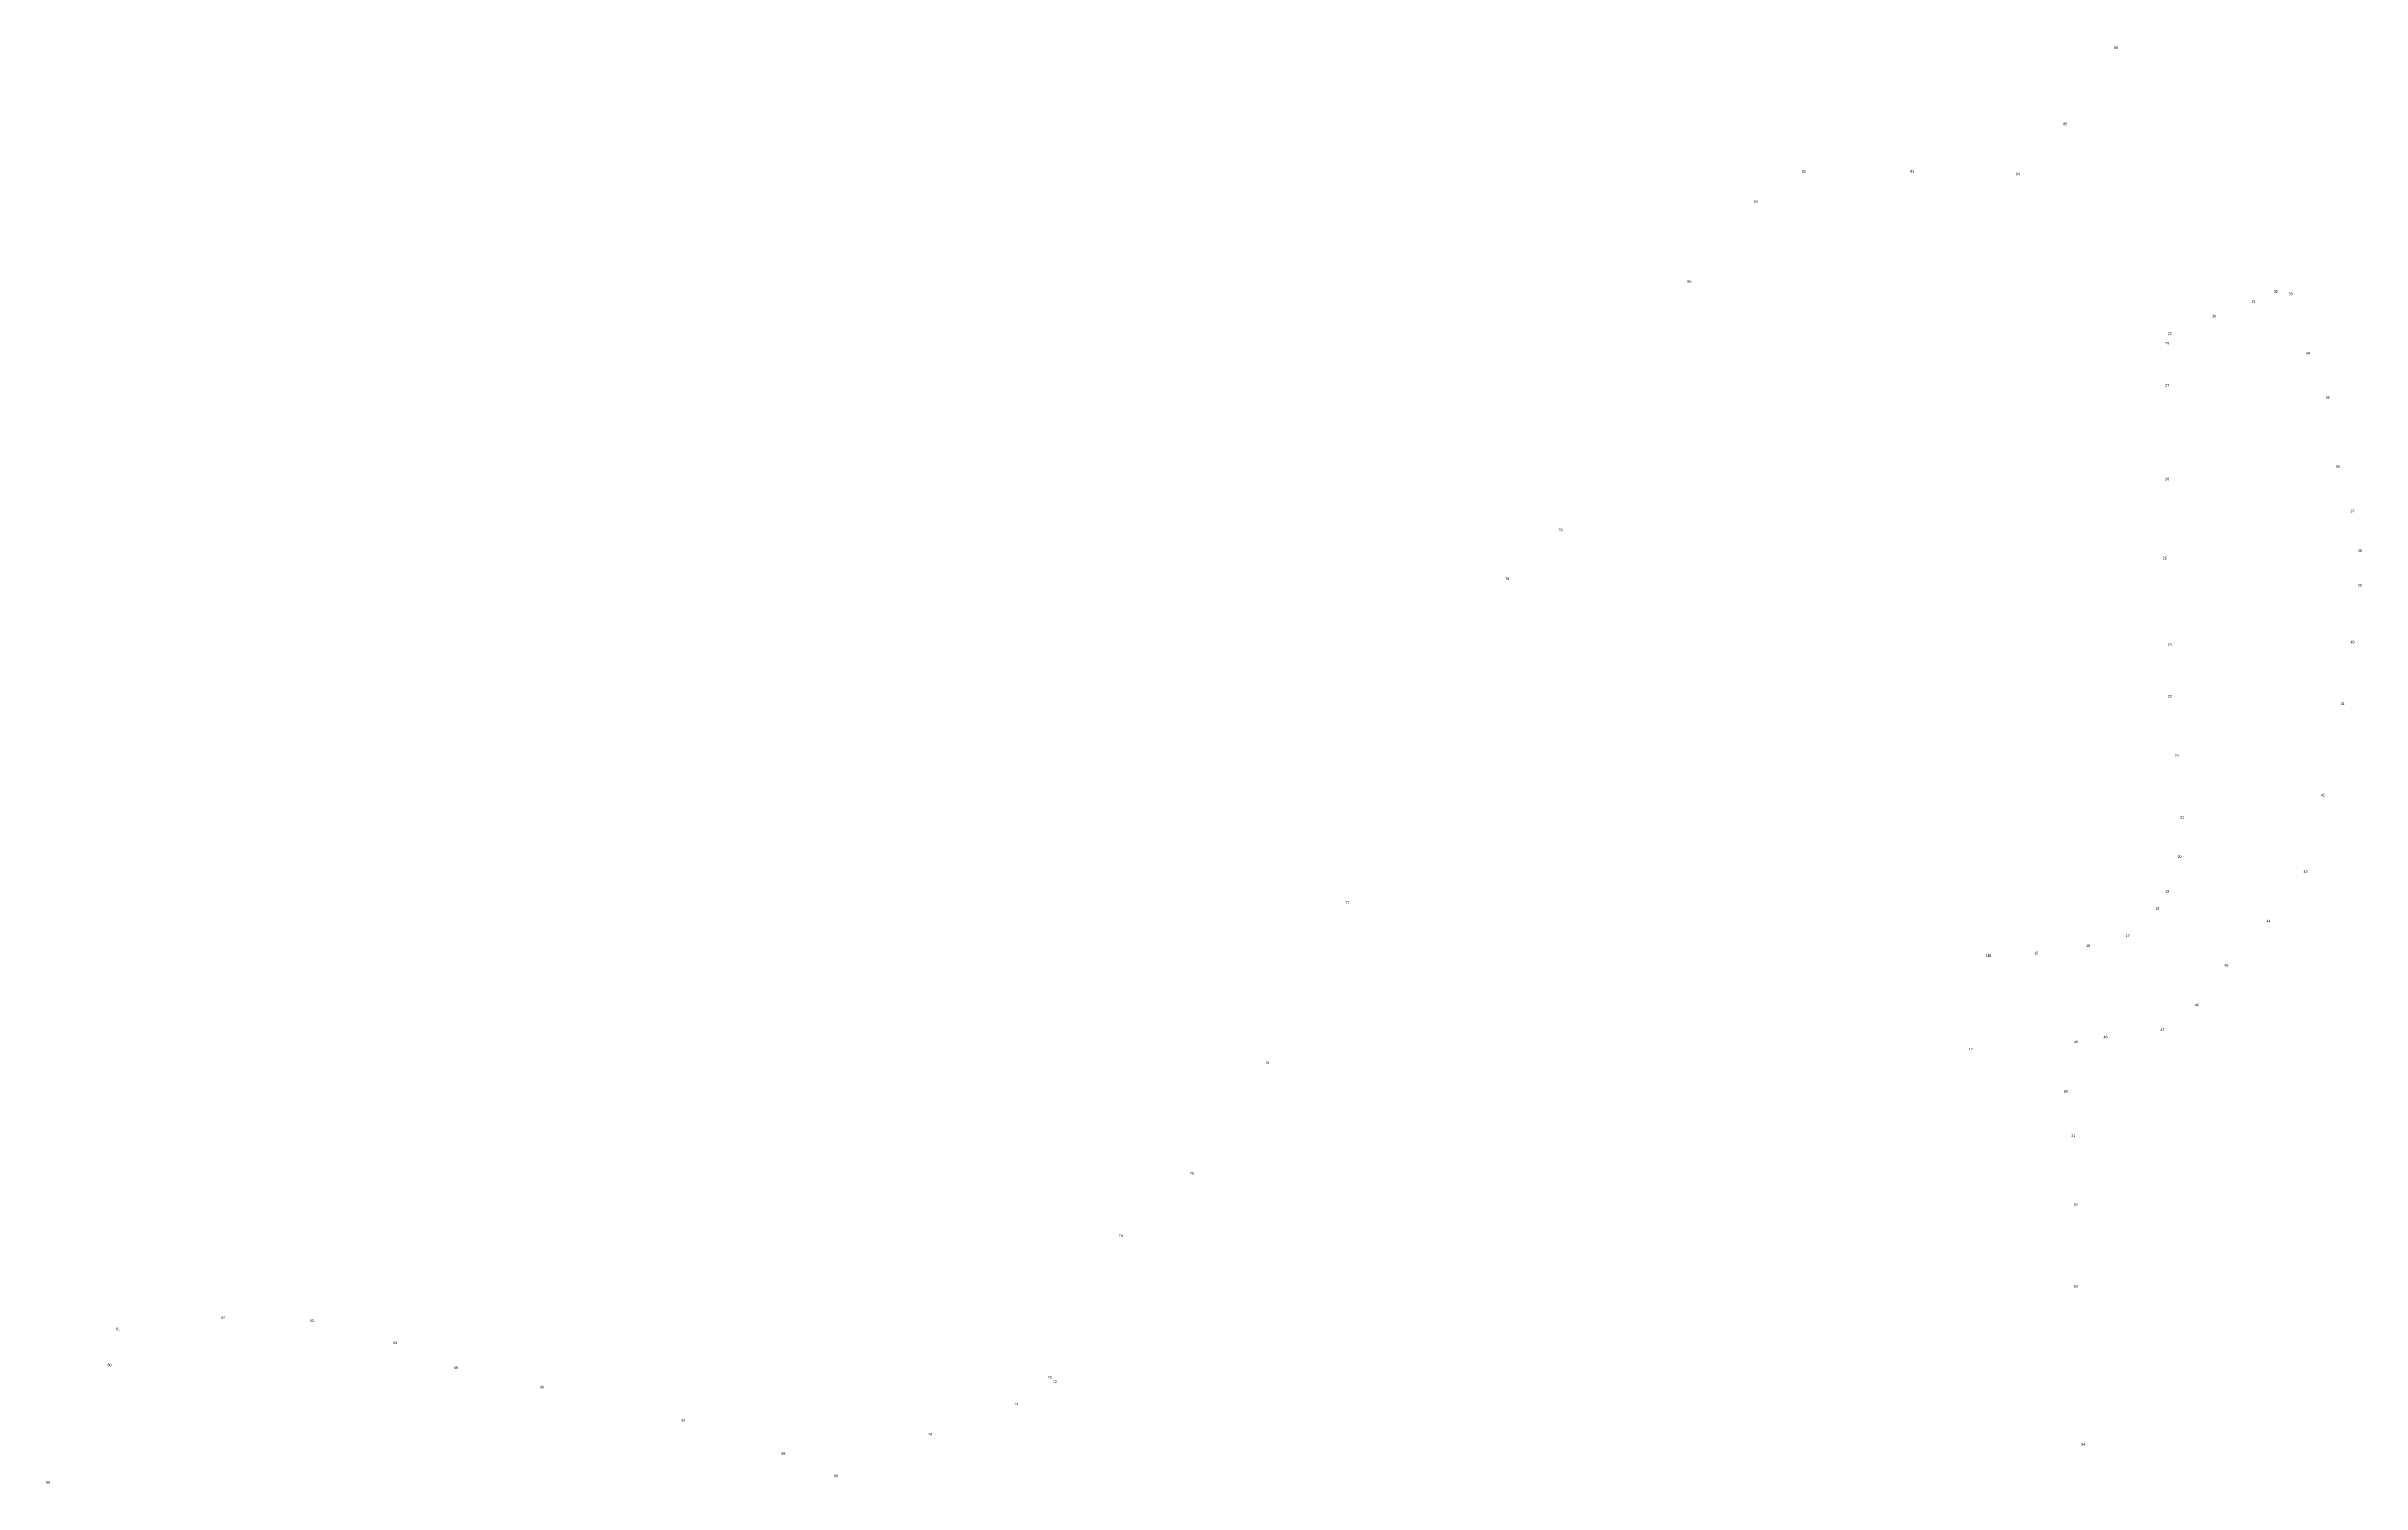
# Model space of a CAD drawing. Header units: inches. Extents: x 0 to 1118, y 0 to 1162.
# Drawn here: x 832.7 to 1014.5, y 573.1 to 685.9 of the extents above; entities that cross this region are included whole.
import ezdxf

# ---------------------------------------------------------------- set-up
doc = ezdxf.new("R2010")
doc.units = ezdxf.units.IN
doc.header["$MEASUREMENT"] = 0
doc.styles.get("Standard").update_dxf_attribs({"font": 'arial.ttf'})
picture_1 = doc.add_image_def('image1.jpg', size_in_pixel=(1250, 1300))

msp = doc.modelspace()

# ---------------------------------------------------------------- texts
for s, p in [('86', (995.07, 685.74)), ('85', (991.08, 679.74)), ('82', (970.57, 676.03)), ('83', (979.08, 676.03)), ('84', (987.37, 675.81)), ('81', (966.81, 673.66)), ('80', (961.58, 667.38)), ('31', (1005.88, 665.82)), ('32', (1007.63, 666.6)), ('33', (1008.79, 666.4)), ('30', (1002.78, 664.66)), ('28', (999.1, 662.53)), ('29', (999.29, 663.3)), ('34', (1010.15, 661.75)), ('27', (999.1, 659.23)), ('35', (1011.7, 658.26)), ('36', (1012.48, 652.84)), ('26', (999.1, 651.87)), ('37', (1013.64, 649.35)), ('79', (951.46, 647.87)), ('25', (998.9, 645.66)), ('38', (1014.22, 646.25)), ('78', (947.28, 644.04)), ('39', (1014.22, 643.53)), ('24', (999.29, 638.88)), ('40', (1013.64, 639.07)), ('23', (999.29, 634.81)), ('41', (1012.87, 634.23)), ('22', (999.87, 630.16)), ('42', (1011.31, 627.06)), ('21', (1000.26, 625.31)), ('20', (1000.06, 622.21)), ('43', (1009.96, 621.05)), ('77', (934.72, 618.6)), ('18', (998.32, 618.14)), ('19', (999.1, 619.5)), ('44', (1007.05, 617.17)), ('13', (985.01, 614.49)), ('14', (985.13, 614.46)), ('15', (988.82, 614.65)), ('16', (992.89, 615.23)), ('17', (995.99, 616.01)), ('45', (1003.75, 613.68)), ('46', (1001.42, 610.58)), ('12', (983.68, 607.1)), ('49', (991.92, 607.68)), ('48', (994.25, 608.06)), ('47', (998.71, 608.64)), ('76', (928.44, 606.06)), ('50', (991.14, 603.8)), ('51', (991.72, 600.31)), ('75', (922.52, 597.35)), ('52', (991.92, 594.88)), ('74', (916.94, 592.47)), ('53', (991.92, 588.49)), ('62', (846.47, 586.01)), ('63', (853.43, 585.79)), ('61', (838.2, 585.14)), ('64', (859.96, 584.05)), ('60', (837.54, 582.31)), ('65', (864.75, 582.09)), ('66', (871.5, 580.57)), ('73', (911.36, 581.32)), ('72', (911.77, 581)), ('67', (882.6, 577.96)), ('71', (908.72, 579.26)), ('70', (901.97, 576.87)), ('54', (992.5, 576.08)), ('68', (890.44, 575.35)), ('59', (832.72, 573.09)), ('69', (894.57, 573.61))]:
    msp.add_text(s, height=0.2).set_placement(p)

# ---------------------------------------------------------------- pictures from other files: only their frames are drawn
image = msp.add_image(picture_1, insert=(0, 0), size_in_units=(1116.5, 1161.16))
image.dxf.flags = 7

doc.saveas('drawing.dxf')
